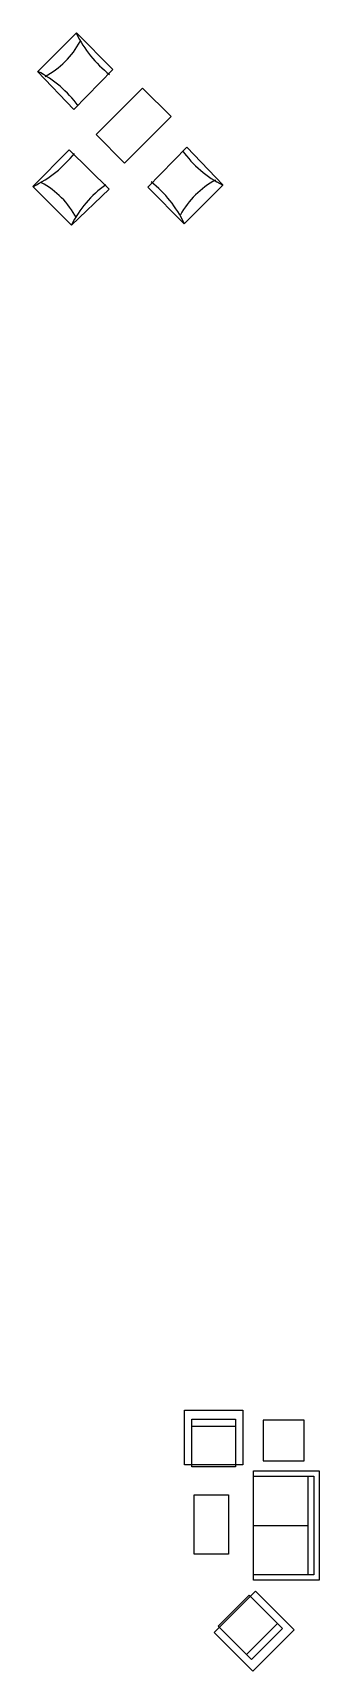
# Model space of a CAD drawing. Header units: inches. Extents: x -134 to 2876, y -310 to 946.
# Drawn here: x -134 to 23, y 48 to 946 of the extents above; entities that cross this region are included whole.
import ezdxf

# ---------------------------------------------------------------- set-up
doc = ezdxf.new("R2010")
doc.units = ezdxf.units.IN
doc.header["$LTSCALE"] = 96
doc.header["$MEASUREMENT"] = 0
doc.layers.add('A-Furn-Syst', color=43, linetype='Continuous')

msp = doc.modelspace()

# ---------------------------------------------------------------- linework, layer by layer
at = {"layer": 'A-Furn-Syst'}
for p, q in [((-110.06, 945.55), (-131.23, 924.38)), ((-90.01, 925.5), (-110.06, 945.55)), ((-111.48, 903.59), (-90.01, 925.5)), ((-131.29, 924.31), (-111.48, 903.59)), ((-73.71, 915.2), (-99.16, 889.74)), ((-58.15, 899.64), (-73.71, 915.2)), ((-83.61, 874.18), (-58.15, 899.64)), ((-99.16, 889.74), (-83.61, 874.18)), ((-113.92, 881.4), (-133.97, 861.35)), ((-92.01, 859.93), (-113.92, 881.4)), ((-49.48, 882.91), (-70.95, 861)), ((-29.67, 862.19), (-49.48, 882.91)), ((-50.9, 840.95), (-29.73, 862.12)), ((-133.97, 861.35), (-112.81, 840.18)), ((-112.73, 840.11), (-92.01, 859.93)), ((-70.95, 861), (-50.9, 840.95)), ((-12.89, 127.93), (17.11, 127.93))]:
    msp.add_line(p, q, dxfattribs=at)
for points in [[(-50.76, 191.13), (-18.76, 191.13), (-18.76, 161.13), (-50.76, 161.13)], [(-46.76, 186.13), (-22.76, 186.13), (-22.76, 160.13), (-46.76, 160.13)], [(-46.76, 186.13), (-22.76, 186.13), (-22.76, 182.13), (-46.76, 182.13)], [(-7.61, 163.31), (14.77, 163.31), (14.77, 185.68), (-7.61, 185.68)], [(-12.89, 157.93), (23.11, 157.93), (23.11, 97.93), (-12.89, 97.93)], [(-12.89, 154.93), (20.11, 154.93), (20.11, 100.93), (-12.89, 100.93)], [(17.11, 154.93), (20.11, 154.93), (20.11, 100.93), (17.11, 100.93)], [(-45.5, 144.64), (-26.73, 144.64), (-26.73, 112.13), (-45.5, 112.13)], [(9.36, 70.73), (-13.27, 48.1), (-34.48, 69.31), (-11.85, 91.94)], [(3, 71.43), (-13.98, 54.46), (-32.36, 72.85), (-15.39, 89.82)], [(3, 71.43), (-13.98, 54.46), (-16.8, 57.29), (0.17, 74.26)]]:
    msp.add_lwpolyline(points, close=True, dxfattribs=at)
for centre, radius, start, end in [((-51.77, 973.43), 64.71, 205.87865, 231.64943), ((-149.54, 963.43), 47.37, 298.08961, 331.3826), ((-158.96, 869.33), 61.64, 35.96199, 63.26181), ((-2, 917.17), 61.64, 215.96199, 243.26181), ((-161.85, 919.64), 64.71, 295.87865, 321.64943), ((-151.85, 821.86), 47.37, 28.08961, 61.3826), ((-57.76, 812.45), 61.64, 125.96199, 153.26181), ((-109.19, 813.07), 64.71, 25.87865, 51.64943), ((-11.42, 823.07), 47.37, 118.08961, 151.3826)]:
    msp.add_arc(centre, radius, start, end, dxfattribs=at)

doc.saveas('drawing.dxf')
